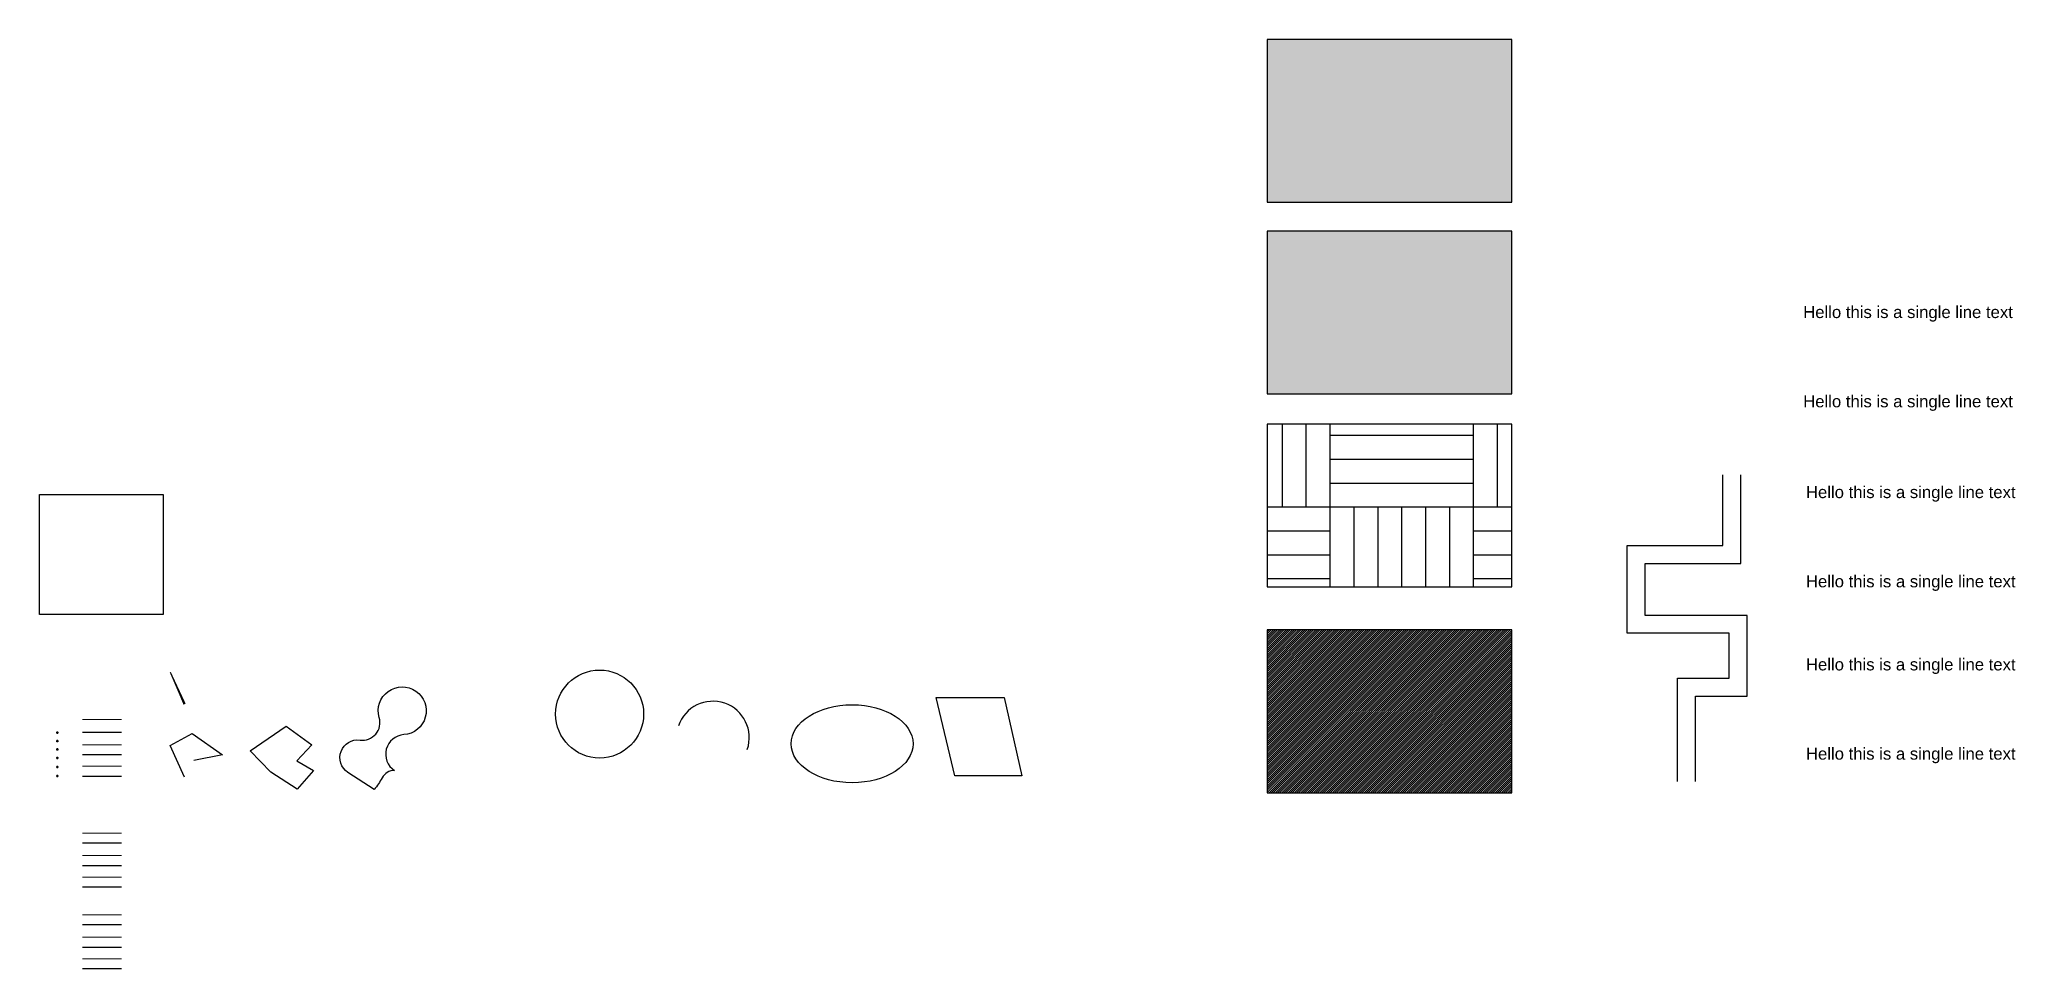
# Model space of a CAD drawing. Header units: inches. Extents: x 0 to 1028, y -401 to 111.
# Drawn here: x 0 to 165.4, y -14.6 to 63.1 of the extents above; entities that cross this region are included whole.
import ezdxf
from ezdxf.lldxf.tags import DXFTag

# ---------------------------------------------------------------- set-up
doc = ezdxf.new("R2010")
doc.units = ezdxf.units.IN
doc.header["$PDMODE"] = 34
doc.header["$PDSIZE"] = 0.1
doc.linetypes.add('ACAD_ISO02W100', pattern=[15, 12, -3])
for name, color, linetype in [('Layer2', 65, 'Continuous'), ('Layer_color_80', 80, 'Continuous'), ('Layer_Lock', 7, 'Continuous'), ('Layer_Lt_dash', 10, 'ACAD_ISO02W100')]:
    doc.layers.add(name, color=color, linetype=linetype)
doc.styles.get("Standard").update_dxf_attribs({"font": 'arial.ttf'})
doc.linetypes.add('BATTING', pattern='A,0.0001,-0.1,[134,ltypeshp.shx,S=0.1,R=0,X=-0.1,Y=0],-0.2,[134,ltypeshp.shx,S=0.1,R=0.054831,X=0.1,Y=0],-0.1', length=0.4001)
tags = doc.linetypes.add('GAS_LINE', pattern='A,0.5,-0.2,["",Standard,S=0.1,R=0,X=-0.1,Y=-0.05],-0.25', length=0.95).pattern_tags.tags
tags[6] = DXFTag(74, 10)
doc.linetypes.add('TRACKS', pattern='A,0.15,[130,ltypeshp.shx,S=0.25,R=0,X=0,Y=0],0.15', length=0.3)
doc.linetypes.add('ZIGZAG', pattern='A,0.0001,-0.2,[131,ltypeshp.shx,S=0.2,R=0,X=-0.2,Y=0],-0.4,[131,ltypeshp.shx,S=0.2,R=0.054831,X=0.2,Y=0],-0.2', length=0.8001)
picture_1 = doc.add_image_def('image1.jpg', size_in_pixel=(994, 965))

msp = doc.modelspace()

# ---------------------------------------------------------------- texts
for p in [(147.819, 24.749), (147.819, 17.279), (147.819, 10.326), (147.819, 2.855)]:
    msp.add_text('Hello this is a single line text', height=1).set_placement(p)
at = {"layer": 'Layer2'}
msp.add_text('Hello this is a single line text', height=1, dxfattribs=at).set_placement((147.59, 32.348))
at = {"layer": 'Layer_color_80'}
msp.add_text('Hello this is a single line text', height=1, dxfattribs=at).set_placement((147.59, 39.819))

# ---------------------------------------------------------------- hatches: boundary and pattern name
h = msp.add_hatch(color=256)
h.dxf.hatch_style = 1
h.paths.add_polyline_path([(102.746, 49.51), (123.199, 49.51), (123.199, 63.134), (102.746, 63.134)])
h = msp.add_hatch(color=256)
h.dxf.hatch_style = 1
h.paths.add_polyline_path([(102.746, 33.467), (123.199, 33.467), (123.199, 47.092), (102.746, 47.092)])
h = msp.add_hatch()
h.set_pattern_fill('AR-PARQ1', color=256)
h.set_pattern_definition([(90, (0, 0), (-12, 12), [12, -12]), (90, (2, 0), (-12, 12), [12, -12]), (90, (4, 0), (-12, 12), [12, -12]), (90, (6, 0), (-12, 12), [12, -12]), (90, (8, 0), (-12, 12), [12, -12]), (90, (10, 0), (-12, 12), [12, -12]), (90, (12, 0), (-12, 12), [12, -12]), (0, (0, 12), (12, -12), [12, -12]), (0, (0, 14), (12, -12), [12, -12]), (0, (0, 16), (12, -12), [12, -12]), (0, (0, 18), (12, -12), [12, -12]), (0, (0, 20), (12, -12), [12, -12]), (0, (0, 22), (12, -12), [12, -12]), (0, (0, 24), (12, -12), [12, -12])])
h.paths.add_polyline_path([(102.746, 17.314), (123.199, 17.314), (123.199, 30.939), (102.746, 30.939)])
h = msp.add_hatch()
h.set_pattern_fill('ANSI31', color=256)
h.set_pattern_definition([(45, (2.75038, 0), (-0.08838835, 0.08838835), [])])
h.paths.add_polyline_path([(102.746, 0.085), (123.199, 0.085), (123.199, 13.71), (102.746, 13.71)])

# ---------------------------------------------------------------- linework, layer by layer
for p, q in [((140.859, 20.773), (140.859, 26.683)), ((142.359, 19.273), (142.359, 26.683)), ((132.867, 13.433), (132.867, 20.773)), ((132.867, 20.773), (140.859, 20.773)), ((134.367, 14.933), (134.367, 19.273)), ((134.367, 19.273), (142.359, 19.273)), ((142.899, 14.933), (134.367, 14.933)), ((142.899, 8.182), (142.899, 14.933)), ((141.399, 13.433), (132.867, 13.433)), ((141.399, 9.682), (141.399, 13.433)), ((137.079, 1.015), (137.079, 9.682)), ((137.079, 9.682), (141.399, 9.682)), ((138.579, 1.015), (138.579, 8.182)), ((138.579, 8.182), (142.899, 8.182)), ((3.593, 1.477), (6.864, 1.477)), ((3.593, -4.112), (6.864, -4.112)), ((3.593, -5.998), (6.864, -5.998)), ((3.593, -7.795), (6.864, -7.795))]:
    msp.add_line(p, q)
at = {"color": 200, "linetype": 'BATTING', "lineweight": 13}
msp.add_line((3.593, 6.216), (6.864, 6.216), dxfattribs=at)
at = {"linetype": 'ZIGZAG'}
msp.add_line((3.593, 5.16), (6.864, 5.16), dxfattribs=at)
at = {"color": 3, "linetype": 'TRACKS', "lineweight": 13}
msp.add_line((3.593, 4.095), (6.864, 4.095), dxfattribs=at)
at = {"linetype": 'GAS_LINE'}
msp.add_line((3.593, 3.275), (6.864, 3.275), dxfattribs=at)
at = {"color": 3, "linetype": 'ACAD_ISO02W100', "lineweight": 13}
for p, q in [((3.593, 2.298), (6.864, 2.298)), ((3.593, -3.292), (6.864, -3.292)), ((3.593, -5.177), (6.864, -5.177)), ((3.593, -6.975), (6.864, -6.975))]:
    msp.add_line(p, q, dxfattribs=at)
for points in [[(102.746, 49.51), (123.199, 49.51), (123.199, 63.134), (102.746, 63.134)], [(102.746, 33.467), (123.199, 33.467), (123.199, 47.092), (102.746, 47.092)], [(102.746, 17.314), (123.199, 17.314), (123.199, 30.939), (102.746, 30.939)], [(102.746, 0.085), (123.199, 0.085), (123.199, 13.71), (102.746, 13.71)], [(19.366, 1.797), (17.632, 3.6), (20.639, 5.651), (22.798, 4.095), (21.524, 2.752), (22.939, 1.939), (21.559, 0.383)]]:
    msp.add_lwpolyline(points, close=True)
for points in [[(35.301, 5.701, 0, 0, 2.1277762), (39.652, 5.701, 0, 0, 0.3079358), (38.347, 11.099, 0, 0, 0), (35.663, 8.744, 0, 0, 0), (38.046, 8.33, 3.67, 5.081, 0)], [(12.141, 7.499, 0.2, 0.1, 0), (10.946, 10.173, 0, 0, 0), (12.782, 11.167, 0, 0, 0), (15.684, 8.916, 0, 0, 0), (13.274, 8.43, 0.1, 0.5, 0)]]:
    msp.add_lwpolyline(points, format="xyseb")
msp.add_lwpolyline([(28.006, 0.361), (25.812, 1.793, -0.7995595), (26.819, 4.499, 0.5438617), (28.431, 6.378, -2.8443775), (30.491, 4.947, 0.718751), (29.707, 1.949, 0.2737938), (28.666, 1.333, -0.0476105)], format="xyb", close=True)
msp.add_lwpolyline([(12.141, 1.38), (10.946, 4.053), (12.782, 5.048), (15.325, 3.258), (12.914, 2.772)])
msp.add_circle((46.872, 6.673), 3.682)
msp.add_arc((56.352, 4.698), 3.044, 341.04355, 161.04355)
msp.add_ellipse((68.001, 4.185), major_axis=(-5.101, 0), ratio=0.6403727)
at = {"color": 7}
msp.add_point((1.494, 5.122), dxfattribs=at)
at = {"linetype": 'ACAD_ISO02W100'}
msp.add_point((1.494, 4.412), dxfattribs=at)
at = {"ltscale": 2, "true_color": 0x930af5}
msp.add_point((1.494, 3.715), dxfattribs=at)
at = {"color": 0, "linetype": 'ByBlock', "lineweight": -2}
msp.add_point((1.494, 2.241), dxfattribs=at)
msp.add_point((1.494, 1.491))
msp.add_3dface([(75.039, 8.05), (80.721, 8.05), (82.19, 1.492), (76.607, 1.492)])
at = {"layer": 'Layer_Lock', "color": 2, "linetype": 'Continuous'}
msp.add_point((1.494, 3.005), dxfattribs=at)
at = {"layer": 'Layer_Lt_dash', "linetype": 'ACAD_ISO02W100', "lineweight": 13}
for p, q in [((3.593, -10.122), (6.864, -10.122)), ((3.593, -12.007), (6.864, -12.007)), ((3.593, -13.805), (6.864, -13.805))]:
    msp.add_line(p, q, dxfattribs=at)
at = {"layer": 'Layer_Lt_dash'}
for p, q in [((3.593, -10.942), (6.864, -10.942)), ((3.593, -12.828), (6.864, -12.828)), ((3.593, -14.626), (6.864, -14.626))]:
    msp.add_line(p, q, dxfattribs=at)

msp.set_redraw_order([(e.dxf.handle, doc.entitydb.next_handle()) for e in msp.query("TEXT MTEXT ATTDEF DIMENSION ARC_DIMENSION")])  # texts and dimensions are drawn at this point

# ---------------------------------------------------------------- pictures from other files: only their frames are drawn
image = msp.add_image(picture_1, insert=(0, 15), size_in_units=(10.354, 10.052))
image.dxf.flags = 7

doc.saveas('drawing.dxf')
